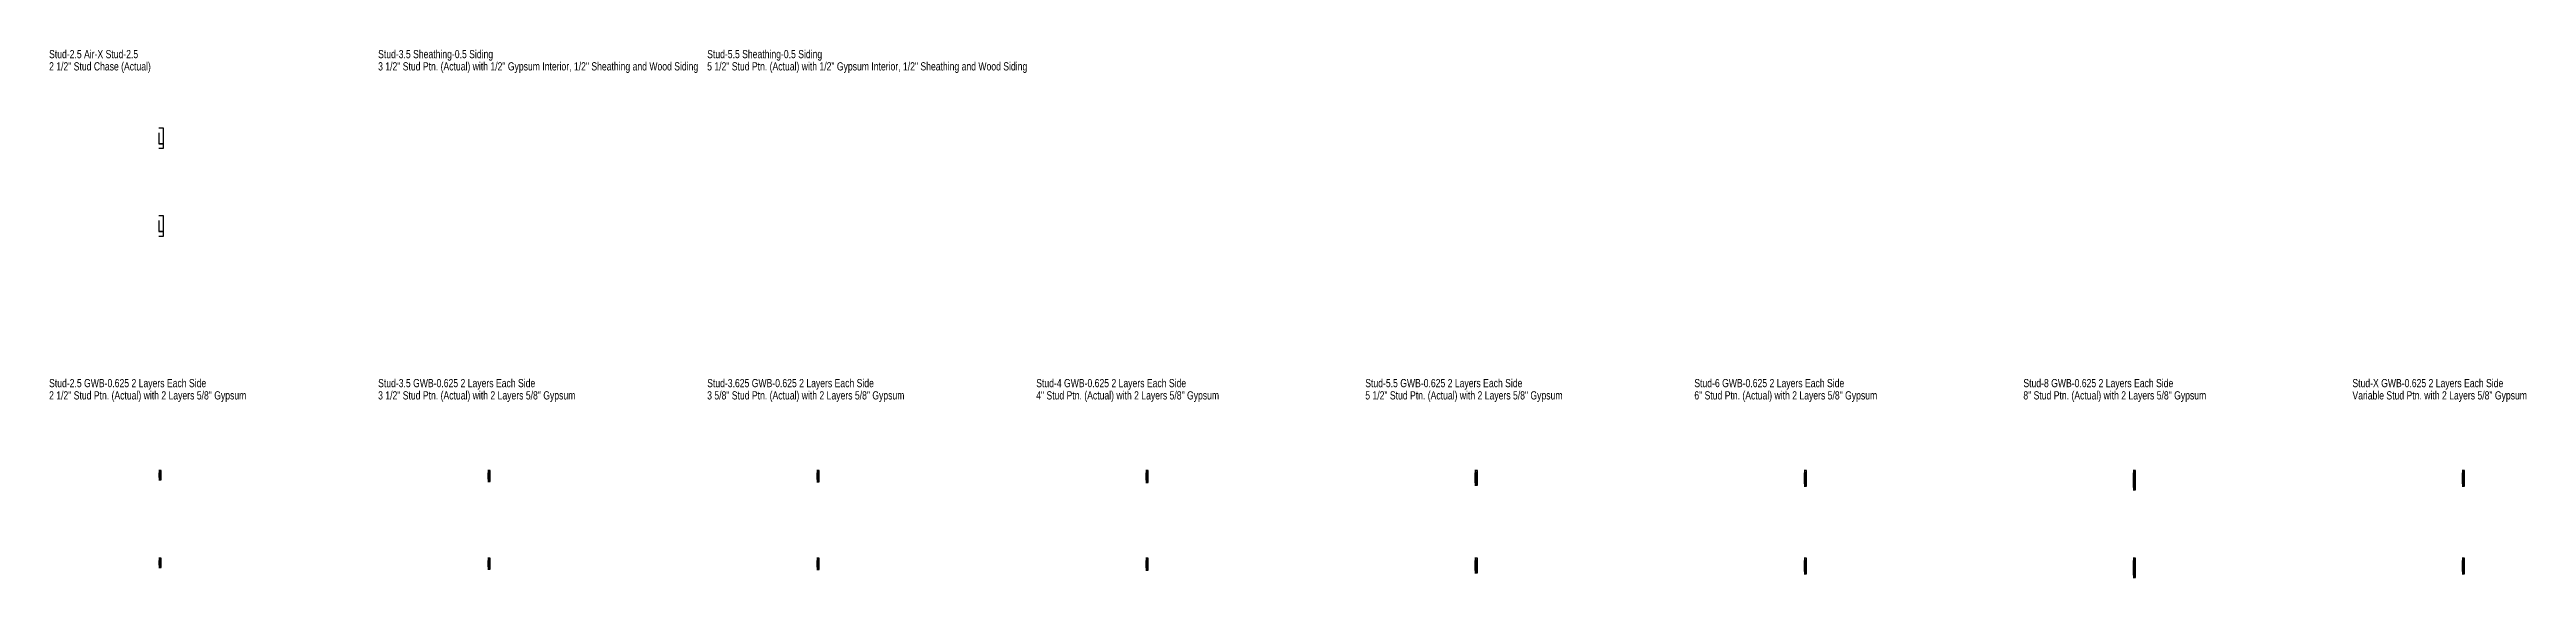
# Model space of a CAD drawing. Header units: inches. Extents: x -126 to 2726, y -389 to 1248.
# Drawn here: x -47 to 1308, y 959 to 1248 of the extents above; entities that cross this region are included whole.
import ezdxf

# ---------------------------------------------------------------- set-up
doc = ezdxf.new("R2010")
doc.units = ezdxf.units.IN
doc.header["$LTSCALE"] = 0.5
doc.header["$MEASUREMENT"] = 0
doc.linetypes.add('HIDDEN', pattern=[0.375, 0.25, -0.125])
doc.layers.add('X-WallDescriptions', color=5, linetype='HIDDEN')
doc.layers.add('X-WallEndcapPolylines', color=6, linetype='Continuous')
doc.styles.add('Title', font='arial.ttf', dxfattribs={"width": 0.75})

msp = doc.modelspace()

# ---------------------------------------------------------------- texts
at = {"layer": 'X-WallDescriptions', "style": 'Title', "width": 0.75}
for s, p in [('Stud-2.5 Air-X Stud-2.5', (-47.5, 1243.1)), ('Stud-3.5 Sheathing-0.5 Siding', (132.5, 1243.1)), ('Stud-5.5 Sheathing-0.5 Siding', (312.5, 1243.1)), ('2 1/2" Stud Chase (Actual)', (-47.5, 1236.4)), ('3 1/2" Stud Ptn. (Actual) with 1/2" Gypsum Interior, 1/2" Sheathing and Wood Siding', (132.5, 1236.4)), ('5 1/2" Stud Ptn. (Actual) with 1/2" Gypsum Interior, 1/2" Sheathing and Wood Siding', (312.5, 1236.4)), ('Stud-2.5 GWB-0.625 2 Layers Each Side', (-47.5, 1063.1)), ('2 1/2" Stud Ptn. (Actual) with 2 Layers 5/8" Gypsum', (-47.5, 1056.4)), ('Stud-3.5 GWB-0.625 2 Layers Each Side', (132.5, 1063.1)), ('3 1/2" Stud Ptn. (Actual) with 2 Layers 5/8" Gypsum', (132.5, 1056.4)), ('Stud-3.625 GWB-0.625 2 Layers Each Side', (312.5, 1063.1)), ('3 5/8" Stud Ptn. (Actual) with 2 Layers 5/8" Gypsum', (312.5, 1056.4)), ('4" Stud Ptn. (Actual) with 2 Layers 5/8" Gypsum', (492.5, 1056.4)), ('Stud-4 GWB-0.625 2 Layers Each Side', (492.5, 1063.1)), ('Stud-5.5 GWB-0.625 2 Layers Each Side', (672.5, 1063.1)), ('5 1/2" Stud Ptn. (Actual) with 2 Layers 5/8" Gypsum', (672.5, 1056.4)), ('Stud-6 GWB-0.625 2 Layers Each Side', (852.5, 1063.1)), ('6" Stud Ptn. (Actual) with 2 Layers 5/8" Gypsum', (852.5, 1056.4)), ('Stud-8 GWB-0.625 2 Layers Each Side', (1032.5, 1063.1)), ('8" Stud Ptn. (Actual) with 2 Layers 5/8" Gypsum', (1032.5, 1056.4)), ('Variable Stud Ptn. with 2 Layers 5/8" Gypsum', (1212.5, 1056.4)), ('Stud-X GWB-0.625 2 Layers Each Side', (1212.5, 1063.1))]:
    msp.add_text(s, height=4.5, dxfattribs=at).set_placement(p)

# ---------------------------------------------------------------- linework, layer by layer
at = {"layer": 'X-WallEndcapPolylines'}
for points in [[(12.5, 1202.3), (12.5, 1196.3), (15, 1196.3), (15, 1204.8), (12.5, 1204.8)], [(12.5, 1193.8), (15, 1193.8), (15, 1196.3), (12.5, 1196.3)], [(12.5, 1154.3), (12.5, 1148.3), (15, 1148.3), (15, 1156.8), (12.5, 1156.8)], [(12.5, 1145.8), (15, 1145.8), (15, 1148.3), (12.5, 1148.3)], [(12.5, 1016.9), (13.2, 1016.9), (13.2, 1013.1), (13.8, 1013.1), (13.8, 1017.5), (12.5, 1017.5)], [(12.5, 1016.3), (12.5, 1013.8), (13.2, 1013.8), (13.2, 1016.9), (12.5, 1016.9)], [(192.5, 1016.9), (193.2, 1016.9), (193.2, 1012.1), (193.8, 1012.1), (193.8, 1017.5), (192.5, 1017.5)], [(192.5, 1016.3), (192.5, 1012.8), (193.2, 1012.8), (193.2, 1016.9), (192.5, 1016.9)], [(372.5, 1016.9), (373.2, 1016.9), (373.2, 1012), (373.8, 1012), (373.8, 1017.5), (372.5, 1017.5)], [(372.5, 1016.3), (372.5, 1012.6), (373.2, 1012.6), (373.2, 1016.9), (372.5, 1016.9)], [(552.5, 1016.9), (553.2, 1016.9), (553.2, 1011.6), (553.8, 1011.6), (553.8, 1017.5), (552.5, 1017.5)], [(552.5, 1016.3), (552.5, 1012.3), (553.2, 1012.3), (553.2, 1016.9), (552.5, 1016.9)], [(732.5, 1016.9), (733.2, 1016.9), (733.2, 1010.1), (733.8, 1010.1), (733.8, 1017.5), (732.5, 1017.5)], [(732.5, 1016.3), (732.5, 1010.8), (733.2, 1010.8), (733.2, 1016.9), (732.5, 1016.9)], [(912.5, 1016.9), (913.2, 1016.9), (913.2, 1009.6), (913.8, 1009.6), (913.8, 1017.5), (912.5, 1017.5)], [(912.5, 1016.3), (912.5, 1010.3), (913.2, 1010.3), (913.2, 1016.9), (912.5, 1016.9)], [(1092.5, 1016.9), (1093.2, 1016.9), (1093.2, 1007.6), (1093.8, 1007.6), (1093.8, 1017.5), (1092.5, 1017.5)], [(1092.5, 1016.3), (1092.5, 1008.3), (1093.2, 1008.3), (1093.2, 1016.9), (1092.5, 1016.9)], [(1272.5, 1016.9), (1273.2, 1016.9), (1273.2, 1009.6), (1273.8, 1009.6), (1273.8, 1017.5), (1272.5, 1017.5)], [(1272.5, 1016.3), (1272.5, 1010.3), (1273.2, 1010.3), (1273.2, 1016.9), (1272.5, 1016.9)], [(12.5, 1013.1), (13.2, 1013.1), (13.2, 1013.8), (12.5, 1013.8)], [(12.5, 1012.5), (13.8, 1012.5), (13.8, 1013.1), (13.2, 1013.1), (12.5, 1013.1)], [(192.5, 1012.1), (193.2, 1012.1), (193.2, 1012.8), (192.5, 1012.8)], [(192.5, 1011.5), (193.8, 1011.5), (193.8, 1012.1), (193.2, 1012.1), (192.5, 1012.1)], [(372.5, 1012), (373.2, 1012), (373.2, 1012.6), (372.5, 1012.6)], [(372.5, 1011.4), (373.8, 1011.4), (373.8, 1012), (373.2, 1012), (372.5, 1012)], [(552.5, 1011.6), (553.2, 1011.6), (553.2, 1012.3), (552.5, 1012.3)], [(552.5, 1011), (553.8, 1011), (553.8, 1011.6), (553.2, 1011.6), (552.5, 1011.6)], [(732.5, 1010.1), (733.2, 1010.1), (733.2, 1010.8), (732.5, 1010.8)], [(732.5, 1009.5), (733.8, 1009.5), (733.8, 1010.1), (733.2, 1010.1), (732.5, 1010.1)], [(912.5, 1009.6), (913.2, 1009.6), (913.2, 1010.3), (912.5, 1010.3)], [(912.5, 1009), (913.8, 1009), (913.8, 1009.6), (913.2, 1009.6), (912.5, 1009.6)], [(1092.5, 1007.6), (1093.2, 1007.6), (1093.2, 1008.3), (1092.5, 1008.3)], [(1092.5, 1007), (1093.8, 1007), (1093.8, 1007.6), (1093.2, 1007.6), (1092.5, 1007.6)], [(1272.5, 1009.6), (1273.2, 1009.6), (1273.2, 1010.3), (1272.5, 1010.3)], [(1272.5, 1009), (1273.8, 1009), (1273.8, 1009.6), (1273.2, 1009.6), (1272.5, 1009.6)], [(12.5, 968.9), (13.2, 968.9), (13.2, 965.1), (13.8, 965.1), (13.8, 969.5), (12.5, 969.5)], [(12.5, 968.3), (12.5, 965.8), (13.2, 965.8), (13.2, 968.9), (12.5, 968.9)], [(12.5, 965.1), (13.2, 965.1), (13.2, 965.8), (12.5, 965.8)], [(12.5, 964.5), (13.8, 964.5), (13.8, 965.1), (12.5, 965.1)], [(192.5, 968.9), (193.2, 968.9), (193.2, 964.1), (193.8, 964.1), (193.8, 969.5), (192.5, 969.5)], [(192.5, 968.3), (192.5, 964.8), (193.2, 964.8), (193.2, 968.9), (192.5, 968.9)], [(192.5, 964.1), (193.2, 964.1), (193.2, 964.8), (192.5, 964.8)], [(192.5, 963.5), (193.8, 963.5), (193.8, 964.1), (192.5, 964.1)], [(372.5, 968.9), (373.2, 968.9), (373.2, 964), (373.8, 964), (373.8, 969.5), (372.5, 969.5)], [(372.5, 968.3), (372.5, 964.6), (373.2, 964.6), (373.2, 968.9), (372.5, 968.9)], [(372.5, 964), (373.2, 964), (373.2, 964.6), (372.5, 964.6)], [(372.5, 963.4), (373.8, 963.4), (373.8, 964), (372.5, 964)], [(552.5, 968.9), (553.2, 968.9), (553.2, 963.6), (553.8, 963.6), (553.8, 969.5), (552.5, 969.5)], [(552.5, 968.3), (552.5, 964.3), (553.2, 964.3), (553.2, 968.9), (552.5, 968.9)], [(552.5, 963.6), (553.2, 963.6), (553.2, 964.3), (552.5, 964.3)], [(552.5, 963), (553.8, 963), (553.8, 963.6), (552.5, 963.6)], [(732.5, 968.9), (733.2, 968.9), (733.2, 962.1), (733.8, 962.1), (733.8, 969.5), (732.5, 969.5)], [(732.5, 968.3), (732.5, 962.8), (733.2, 962.8), (733.2, 968.9), (732.5, 968.9)], [(732.5, 962.1), (733.2, 962.1), (733.2, 962.8), (732.5, 962.8)], [(732.5, 961.5), (733.8, 961.5), (733.8, 962.1), (732.5, 962.1)], [(912.5, 968.9), (913.2, 968.9), (913.2, 961.6), (913.8, 961.6), (913.8, 969.5), (912.5, 969.5)], [(912.5, 968.3), (912.5, 962.3), (913.2, 962.3), (913.2, 968.9), (912.5, 968.9)], [(912.5, 961.6), (913.2, 961.6), (913.2, 962.3), (912.5, 962.3)], [(1092.5, 968.9), (1093.2, 968.9), (1093.2, 959.6), (1093.8, 959.6), (1093.8, 969.5), (1092.5, 969.5)], [(1092.5, 968.3), (1092.5, 960.3), (1093.2, 960.3), (1093.2, 968.9), (1092.5, 968.9)], [(1272.5, 968.9), (1273.2, 968.9), (1273.2, 961.6), (1273.8, 961.6), (1273.8, 969.5), (1272.5, 969.5)], [(1272.5, 968.3), (1272.5, 962.3), (1273.2, 962.3), (1273.2, 968.9), (1272.5, 968.9)], [(1272.5, 961.6), (1273.2, 961.6), (1273.2, 962.3), (1272.5, 962.3)], [(912.5, 961), (913.8, 961), (913.8, 961.6), (912.5, 961.6)], [(1092.5, 959.6), (1093.2, 959.6), (1093.2, 960.3), (1092.5, 960.3)], [(1092.5, 959), (1093.8, 959), (1093.8, 959.6), (1092.5, 959.6)], [(1272.5, 961), (1273.8, 961), (1273.8, 961.6), (1272.5, 961.6)]]:
    msp.add_lwpolyline(points, dxfattribs=at)

msp.set_redraw_order([(e.dxf.handle, doc.entitydb.next_handle()) for e in msp.query("TEXT MTEXT ATTDEF DIMENSION ARC_DIMENSION")])  # texts and dimensions are drawn at this point

doc.saveas('drawing.dxf')
